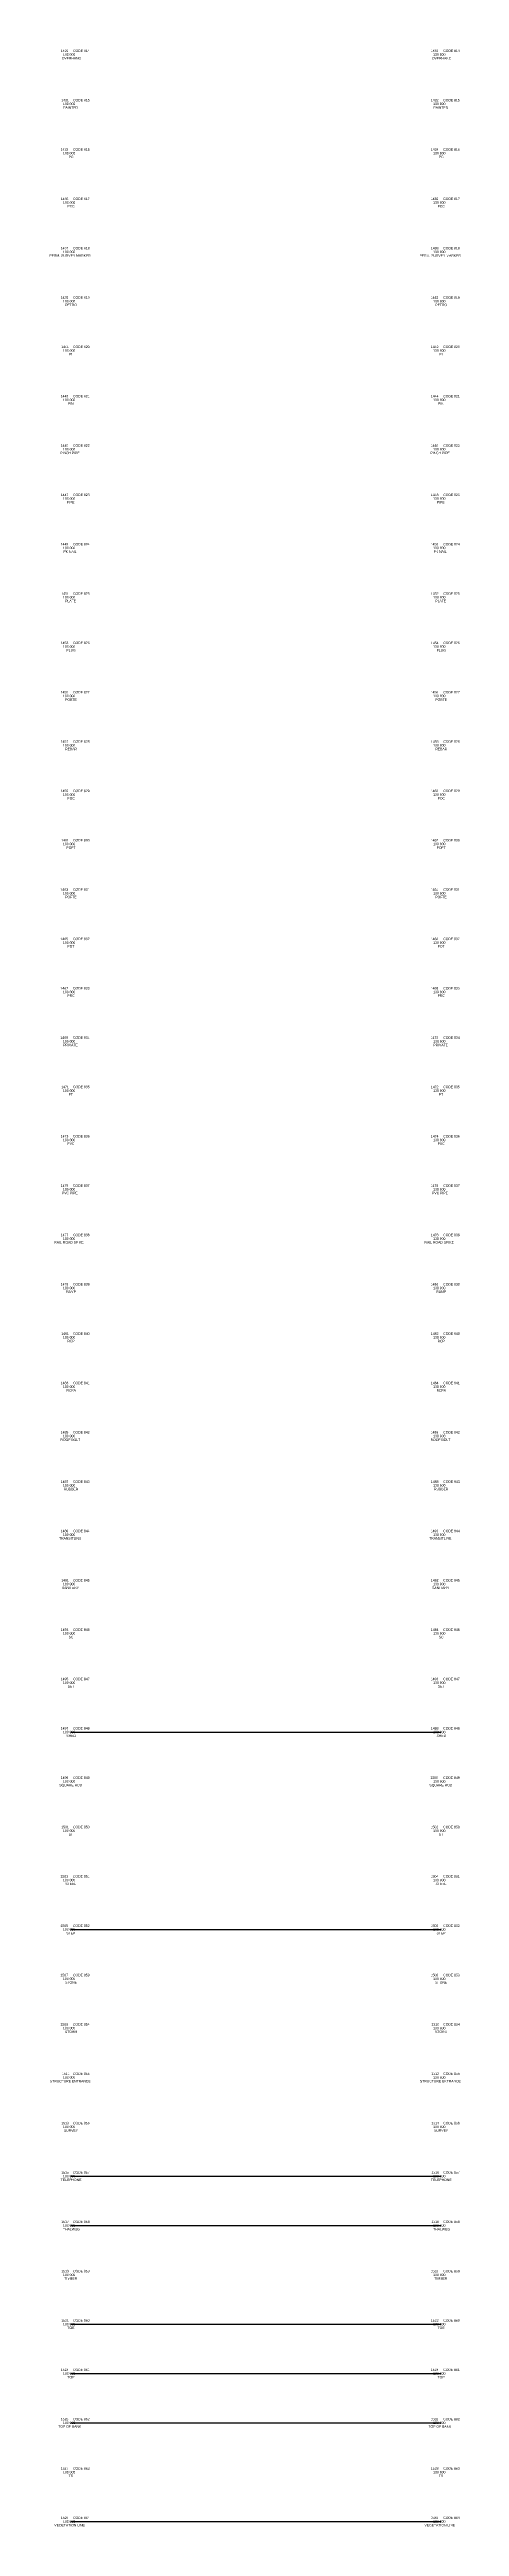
# Model space of a CAD drawing. Extents: x -12 to 6123, y -3 to 1005.
# Drawn here: x 4891 to 5058, y -2 to 1002 of the extents above; entities that cross this region are included whole.
import ezdxf

# ---------------------------------------------------------------- set-up
doc = ezdxf.new("R2010")
doc.units = 0
for name, color, linetype in [('Alignment_EX_50 Baseline', 7, 'Continuous'), ('Topo_Control Points', 7, 'Continuous'), ('Topo_Field Comments', 7, 'Continuous'), ('Topo_Miscellaneous', 7, 'Continuous'), ('Topo_Point Descriptions', 7, 'Continuous'), ('Topo_Point Elevations', 7, 'Continuous'), ('Topo_Point Numbers', 7, 'Continuous'), ('Topo_Water Features', 7, 'Continuous')]:
    doc.layers.add(name, color=color, linetype=linetype)

msp = doc.modelspace()

# ---------------------------------------------------------------- linework, layer by layer
at = {"layer": 'Alignment_EX_50 Baseline'}
for p, q in [((4900, 960), (4900, 960)), ((5050, 960), (5050, 960)), ((4900, 940), (4900, 940)), ((5050, 940), (5050, 940)), ((4900, 880), (4900, 880)), ((5050, 880), (5050, 880)), ((4900, 580), (4900, 580)), ((5050, 580), (5050, 580))]:
    msp.add_line(p, q, dxfattribs=at)
at = {"layer": 'Topo_Control Points'}
for p, q in [((4900, 920), (4900, 920)), ((5050, 920), (5050, 920)), ((4900, 860), (4900, 860)), ((5050, 860), (5050, 860)), ((4900, 800), (4900, 800)), ((5050, 800), (5050, 800)), ((4900, 740), (4900, 740)), ((5050, 740), (5050, 740)), ((4900, 700), (4900, 700)), ((5050, 700), (5050, 700)), ((4900, 680), (4900, 680)), ((5050, 680), (5050, 680)), ((4900, 660), (4900, 660)), ((5050, 660), (5050, 660)), ((4900, 640), (4900, 640)), ((5050, 640), (5050, 640)), ((4900, 620), (4900, 620)), ((5050, 620), (5050, 620)), ((4900, 520), (4900, 520)), ((5050, 520), (5050, 520))]:
    msp.add_line(p, q, dxfattribs=at)
at = {"layer": 'Topo_Miscellaneous'}
for p, q in [((4900, 1000), (4900, 1000)), ((5050, 1000), (5050, 1000)), ((4900, 980), (4900, 980)), ((5050, 980), (5050, 980)), ((4900, 900), (4900, 900)), ((5050, 900), (5050, 900)), ((4900, 840), (4900, 840)), ((5050, 840), (5050, 840)), ((4900, 820), (4900, 820)), ((5050, 820), (5050, 820)), ((4900, 780), (4900, 780)), ((5050, 780), (5050, 780)), ((4900, 760), (4900, 760)), ((5050, 760), (5050, 760)), ((4900, 720), (4900, 720)), ((5050, 720), (5050, 720)), ((4900, 600), (4900, 600)), ((5050, 600), (5050, 600)), ((4900, 560), (4900, 560)), ((5050, 560), (5050, 560)), ((4900, 540), (4900, 540)), ((5050, 540), (5050, 540)), ((4900, 500), (4900, 500)), ((5050, 500), (5050, 500)), ((4900, 480), (4900, 480)), ((5050, 480), (5050, 480)), ((4900, 460), (4900, 460)), ((5050, 460), (5050, 460)), ((4900, 440), (4900, 440)), ((5050, 440), (5050, 440)), ((4900, 420), (4900, 420)), ((5050, 420), (5050, 420)), ((4900, 400), (4900, 400)), ((5050, 400), (5050, 400)), ((4900, 380), (4900, 380)), ((5050, 380), (5050, 380)), ((4900, 360), (4900, 360)), ((5050, 360), (5050, 360)), ((4900, 340), (4900, 340)), ((5050, 340), (5050, 340)), ((4900, 320), (4900, 320)), ((4900, 320), (5050, 320)), ((5050, 320), (5050, 320)), ((4900, 300), (4900, 300)), ((5050, 300), (5050, 300)), ((4900, 280), (4900, 280)), ((5050, 280), (5050, 280)), ((4900, 260), (4900, 260)), ((5050, 260), (5050, 260)), ((4900, 240), (4900, 240)), ((4900, 240), (5050, 240)), ((5050, 240), (5050, 240)), ((4900, 220), (4900, 220)), ((5050, 220), (5050, 220)), ((4900, 200), (4900, 200)), ((5050, 200), (5050, 200)), ((4900, 180), (4900, 180)), ((5050, 180), (5050, 180)), ((4900, 160), (4900, 160)), ((5050, 160), (5050, 160)), ((4900, 140), (4900, 140)), ((4900, 140), (5050, 140)), ((5050, 140), (5050, 140)), ((4900, 100), (4900, 100)), ((5050, 100), (5050, 100)), ((4900, 80), (4900, 80)), ((4900, 80), (5050, 80)), ((5050, 80), (5050, 80)), ((4900, 60), (4900, 60)), ((4900, 60), (5050, 60)), ((5050, 60), (5050, 60)), ((4900, 40), (4900, 40)), ((4900, 40), (5050, 40)), ((5050, 40), (5050, 40)), ((4900, 20), (4900, 20)), ((5050, 20), (5050, 20)), ((4900, 0), (4900, 0)), ((4900, 0), (5050, 0)), ((5050, 0), (5050, 0))]:
    msp.add_line(p, q, dxfattribs=at)
at = {"layer": 'Topo_Water Features'}
for p, q in [((4900, 120), (4900, 120)), ((4900, 120), (5050, 120)), ((5050, 120), (5050, 120))]:
    msp.add_line(p, q, dxfattribs=at)

# ---------------------------------------------------------------- texts
at = {"layer": 'Topo_Field Comments'}
for s, p in [('CODE 814', (4901, 1001)), ('CODE 814', (5051, 1001)), ('CODE 815', (4901, 981)), ('CODE 815', (5051, 981)), ('CODE 816', (4901, 961)), ('CODE 816', (5051, 961)), ('CODE 817', (4901, 941)), ('CODE 817', (5051, 941)), ('CODE 818', (4901, 921)), ('CODE 818', (5051, 921)), ('CODE 819', (4901, 901)), ('CODE 819', (5051, 901)), ('CODE 820', (4901, 881)), ('CODE 820', (5051, 881)), ('CODE 821', (4901, 861)), ('CODE 821', (5051, 861)), ('CODE 822', (4901, 841)), ('CODE 822', (5051, 841)), ('CODE 823', (4901, 821)), ('CODE 823', (5051, 821)), ('CODE 824', (4901, 801)), ('CODE 824', (5051, 801)), ('CODE 825', (4901, 781)), ('CODE 825', (5051, 781)), ('CODE 826', (4901, 761)), ('CODE 826', (5051, 761)), ('CODE 827', (4901, 741)), ('CODE 827', (5051, 741)), ('CODE 828', (4901, 721)), ('CODE 828', (5051, 721)), ('CODE 829', (4901, 701)), ('CODE 829', (5051, 701)), ('CODE 830', (4901, 681)), ('CODE 830', (5051, 681)), ('CODE 831', (4901, 661)), ('CODE 831', (5051, 661)), ('CODE 832', (4901, 641)), ('CODE 832', (5051, 641)), ('CODE 833', (4901, 621)), ('CODE 833', (5051, 621)), ('CODE 834', (4901, 601)), ('CODE 834', (5051, 601)), ('CODE 835', (4901, 581)), ('CODE 835', (5051, 581)), ('CODE 836', (4901, 561)), ('CODE 836', (5051, 561)), ('CODE 837', (4901, 541)), ('CODE 837', (5051, 541)), ('CODE 838', (4901, 521)), ('CODE 838', (5051, 521)), ('CODE 839', (4901, 501)), ('CODE 839', (5051, 501)), ('CODE 840', (4901, 481)), ('CODE 840', (5051, 481)), ('CODE 841', (4901, 461)), ('CODE 841', (5051, 461)), ('CODE 842', (4901, 441)), ('CODE 842', (5051, 441)), ('CODE 843', (4901, 421)), ('CODE 843', (5051, 421)), ('CODE 844', (4901, 401)), ('CODE 844', (5051, 401)), ('CODE 845', (4901, 381)), ('CODE 845', (5051, 381)), ('CODE 846', (4901, 361)), ('CODE 846', (5051, 361)), ('CODE 847', (4901, 341)), ('CODE 847', (5051, 341)), ('CODE 848', (4901, 321)), ('CODE 848', (5051, 321)), ('CODE 849', (4901, 301)), ('CODE 849', (5051, 301)), ('CODE 850', (4901, 281)), ('CODE 850', (5051, 281)), ('CODE 851', (4901, 261)), ('CODE 851', (5051, 261)), ('CODE 852', (4901, 241)), ('CODE 852', (5051, 241)), ('CODE 853', (4901, 221)), ('CODE 853', (5051, 221)), ('CODE 854', (4901, 201)), ('CODE 854', (5051, 201)), ('CODE 855', (4901, 181)), ('CODE 855', (5051, 181)), ('CODE 856', (4901, 161)), ('CODE 856', (5051, 161)), ('CODE 857', (4901, 141)), ('CODE 857', (5051, 141)), ('CODE 858', (4901, 121)), ('CODE 858', (5051, 121)), ('CODE 859', (4901, 101)), ('CODE 859', (5051, 101)), ('CODE 860', (4901, 81)), ('CODE 860', (5051, 81)), ('CODE 861', (4901, 61)), ('CODE 861', (5051, 61)), ('CODE 862', (4901, 41)), ('CODE 862', (5051, 41)), ('CODE 863', (4901, 21)), ('CODE 863', (5051, 21)), ('CODE 864', (4901, 1)), ('CODE 864', (5051, 1))]:
    msp.add_text(s, height=1, dxfattribs=at).set_placement(p)
at = {"layer": 'Topo_Point Descriptions'}
for s, p in [('OVERHANG', (4896.4, 998)), ('OVERHANG', (5046.4, 998)), ('PAINTED', (4897, 978)), ('PAINTED', (5047, 978)), ('PC', (4899.2, 958)), ('PC', (5049.2, 958)), ('PCC', (4898.7, 938)), ('PCC', (5048.7, 938)), ('PERM. SURVEY MARKER', (4891.4, 918)), ('PERM. SURVEY MARKER', (5041.4, 918)), ('PETRO', (4897.8, 898)), ('PETRO', (5047.8, 898)), ('PI', (4899.4, 878)), ('PI', (5049.4, 878)), ('PIN', (4898.9, 858)), ('PIN', (5048.9, 858)), ('PINCH PIPE', (4895.8, 838)), ('PINCH PIPE', (5045.8, 838)), ('PIPE', (4898.4, 818)), ('PIPE', (5048.4, 818)), ('PK NAIL', (4897.1, 798)), ('PK NAIL', (5047.1, 798)), ('PLATE', (4897.8, 778)), ('PLATE', (5047.8, 778)), ('PLUG', (4898.3, 758)), ('PLUG', (5048.3, 758)), ('POBTE', (4897.8, 738)), ('POBTE', (5047.8, 738)), ('REBAR', (4897.8, 718)), ('REBAR', (5047.8, 718)), ('POC', (4898.7, 698)), ('POC', (5048.7, 698)), ('POFT', (4898.3, 678)), ('POFT', (5048.3, 678)), ('POFTE', (4897.8, 658)), ('POFTE', (5047.8, 658)), ('POT', (4898.7, 638)), ('POT', (5048.7, 638)), ('PRC', (4898.7, 618)), ('PRC', (5048.7, 618)), ('PRIVATE', (4897, 598)), ('PRIVATE', (5047, 598)), ('PT', (4899.2, 578)), ('PT', (5049.2, 578)), ('PVC', (4898.7, 558)), ('PVC', (5048.7, 558)), ('PVC PIPE', (4896.5, 538)), ('PVC PIPE', (5046.5, 538)), ('RAIL ROAD SPIKE', (4893.4, 518)), ('RAIL ROAD SPIKE', (5043.4, 518)), ('RAMP', (4898.2, 498)), ('RAMP', (5048.2, 498)), ('RCP', (4898.7, 478)), ('RCP', (5048.7, 478)), ('RCPA', (4898.3, 458)), ('RCPA', (5048.3, 458)), ('ROOF BOLT', (4895.9, 438)), ('ROOF BOLT', (5045.9, 438)), ('RUBBER', (4897.3, 418)), ('RUBBER', (5047.3, 418)), ('TRANSITLINE', (4895.3, 398)), ('TRANSITLINE', (5045.3, 398)), ('SANITARY', (4896.5, 378)), ('SANITARY', (5046.5, 378)), ('SC', (4899.2, 358)), ('SC', (5049.2, 358)), ('SET', (4898.8, 338)), ('SET', (5048.8, 338)), ('SHED', (4898.3, 318)), ('SHED', (5048.3, 318)), ('SQUARE ROD', (4895.4, 298)), ('SQUARE ROD', (5045.4, 298)), ('ST', (4899.2, 278)), ('ST', (5049.2, 278)), ('STEEL', (4897.9, 258)), ('STEEL', (5047.9, 258)), ('STEP', (4898.3, 238)), ('STEP', (5048.3, 238)), ('STONE', (4897.8, 218)), ('STONE', (5047.8, 218)), ('STORM', (4897.7, 198)), ('STORM', (5047.7, 198)), ('STRUCTURE ENTRANCE', (4891.6, 178)), ('STRUCTURE ENTRANCE', (5041.6, 178)), ('SURVEY', (4897.3, 158)), ('SURVEY', (5047.3, 158)), ('TELEPHONE', (4896, 138)), ('TELEPHONE', (5046, 138)), ('THALWEG', (4896.9, 118)), ('THALWEG', (5046.9, 118)), ('TIMBER', (4897.4, 98)), ('TIMBER', (5047.4, 98)), ('TOE', (4898.7, 78)), ('TOE', (5048.7, 78)), ('TOP', (4898.7, 58)), ('TOP', (5048.7, 58)), ('TOP OF BANK', (4895, 38)), ('TOP OF BANK', (5045, 38)), ('TS', (4899.2, 18)), ('TS', (5049.2, 18)), ('VEGETATION LINE', (4893.4, -2)), ('VEGETATION LINE', (5043.4, -2))]:
    msp.add_text(s, height=1, dxfattribs=at).set_placement(p)
at = {"layer": 'Topo_Point Elevations'}
for p in [(4896.9, 999.5), (5046.9, 999.5), (4896.9, 979.5), (5046.9, 979.5), (4896.9, 959.5), (5046.9, 959.5), (4896.9, 939.5), (5046.9, 939.5), (4896.9, 919.5), (5046.9, 919.5), (4896.9, 899.5), (5046.9, 899.5), (4896.9, 879.5), (5046.9, 879.5), (4896.9, 859.5), (5046.9, 859.5), (4896.9, 839.5), (5046.9, 839.5), (4896.9, 819.5), (5046.9, 819.5), (4896.9, 799.5), (5046.9, 799.5), (4896.9, 779.5), (5046.9, 779.5), (4896.9, 759.5), (5046.9, 759.5), (4896.9, 739.5), (5046.9, 739.5), (4896.9, 719.5), (5046.9, 719.5), (4896.9, 699.5), (5046.9, 699.5), (4896.9, 679.5), (5046.9, 679.5), (4896.9, 659.5), (5046.9, 659.5), (4896.9, 639.5), (5046.9, 639.5), (4896.9, 619.5), (5046.9, 619.5), (4896.9, 599.5), (5046.9, 599.5), (4896.9, 579.5), (5046.9, 579.5), (4896.9, 559.5), (5046.9, 559.5), (4896.9, 539.5), (5046.9, 539.5), (4896.9, 519.5), (5046.9, 519.5), (4896.9, 499.5), (5046.9, 499.5), (4896.9, 479.5), (5046.9, 479.5), (4896.9, 459.5), (5046.9, 459.5), (4896.9, 439.5), (5046.9, 439.5), (4896.9, 419.5), (5046.9, 419.5), (4896.9, 399.5), (5046.9, 399.5), (4896.9, 379.5), (5046.9, 379.5), (4896.9, 359.5), (5046.9, 359.5), (4896.9, 339.5), (5046.9, 339.5), (4896.9, 319.5), (5046.9, 319.5), (4896.9, 299.5), (5046.9, 299.5), (4896.9, 279.5), (5046.9, 279.5), (4896.9, 259.5), (5046.9, 259.5), (4896.9, 239.5), (5046.9, 239.5), (4896.9, 219.5), (5046.9, 219.5), (4896.9, 199.5), (5046.9, 199.5), (4896.9, 179.5), (5046.9, 179.5), (4896.9, 159.5), (5046.9, 159.5), (4896.9, 139.5), (5046.9, 139.5), (4896.9, 119.5), (5046.9, 119.5), (4896.9, 99.5), (5046.9, 99.5), (4896.9, 79.5), (5046.9, 79.5), (4896.9, 59.5), (5046.9, 59.5), (4896.9, 39.5), (5046.9, 39.5), (4896.9, 19.5), (5046.9, 19.5), (4896.9, -0.5), (5046.9, -0.5)]:
    msp.add_text('100 000', height=1, dxfattribs=at).set_placement(p)
at = {"layer": 'Topo_Point Numbers'}
for s, p in [('1429', (4896, 1001)), ('1430', (5045.9, 1001)), ('1431', (4896.2, 981)), ('1432', (5046, 981)), ('1433', (4896, 961)), ('1434', (5046, 961)), ('1435', (4896, 941)), ('1436', (5045.9, 941)), ('1437', (4896, 921)), ('1438', (5046, 921)), ('1439', (4896, 901)), ('1440', (5045.9, 901)), ('1441', (4896.2, 881)), ('1442', (5046, 881)), ('1443', (4896, 861)), ('1444', (5046, 861)), ('1445', (4896, 841)), ('1446', (5045.9, 841)), ('1447', (4896, 821)), ('1448', (5046, 821)), ('1449', (4896, 801)), ('1450', (5045.9, 801)), ('1451', (4896.2, 781)), ('1452', (5046, 781)), ('1453', (4896, 761)), ('1454', (5046, 761)), ('1455', (4896, 741)), ('1456', (5045.9, 741)), ('1457', (4896, 721)), ('1458', (5046, 721)), ('1459', (4896, 701)), ('1460', (5045.9, 701)), ('1461', (4896.2, 681)), ('1462', (5045.9, 681)), ('1463', (4895.9, 661)), ('1464', (5045.9, 661)), ('1465', (4895.9, 641)), ('1466', (5045.9, 641)), ('1467', (4895.9, 621)), ('1468', (5045.9, 621)), ('1469', (4895.9, 601)), ('1470', (5045.9, 601)), ('1471', (4896.2, 581)), ('1472', (5046, 581)), ('1473', (4896, 561)), ('1474', (5046, 561)), ('1475', (4896, 541)), ('1476', (5045.9, 541)), ('1477', (4896, 521)), ('1478', (5046, 521)), ('1479', (4896, 501)), ('1480', (5045.9, 501)), ('1481', (4896.2, 481)), ('1482', (5046, 481)), ('1483', (4896, 461)), ('1484', (5046, 461)), ('1485', (4896, 441)), ('1486', (5045.9, 441)), ('1487', (4896, 421)), ('1488', (5046, 421)), ('1489', (4896, 401)), ('1490', (5045.9, 401)), ('1491', (4896.2, 381)), ('1492', (5046, 381)), ('1493', (4896, 361)), ('1494', (5046, 361)), ('1495', (4896, 341)), ('1496', (5045.9, 341)), ('1497', (4896, 321)), ('1498', (5046, 321)), ('1499', (4896, 301)), ('1500', (5045.8, 301)), ('1501', (4896.2, 281)), ('1502', (5045.9, 281)), ('1503', (4895.9, 261)), ('1504', (5045.9, 261)), ('1505', (4895.9, 241)), ('1506', (5045.9, 241)), ('1507', (4895.9, 221)), ('1508', (5045.9, 221)), ('1509', (4895.9, 201)), ('1510', (5046.2, 201)), ('1511', (4896.5, 181)), ('1512', (5046.2, 181)), ('1513', (4896.2, 161)), ('1514', (5046.2, 161)), ('1515', (4896.2, 141)), ('1516', (5046.2, 141)), ('1517', (4896.2, 121)), ('1518', (5046.2, 121)), ('1519', (4896.2, 101)), ('1520', (5045.9, 101)), ('1521', (4896.2, 81)), ('1522', (5046, 81)), ('1523', (4896, 61)), ('1524', (5046, 61)), ('1525', (4896, 41)), ('1526', (5045.9, 41)), ('1527', (4896, 21)), ('1528', (5046, 21)), ('1529', (4896, 1)), ('1530', (5045.9, 1))]:
    msp.add_text(s, height=1, dxfattribs=at).set_placement(p)

doc.saveas('drawing.dxf')
